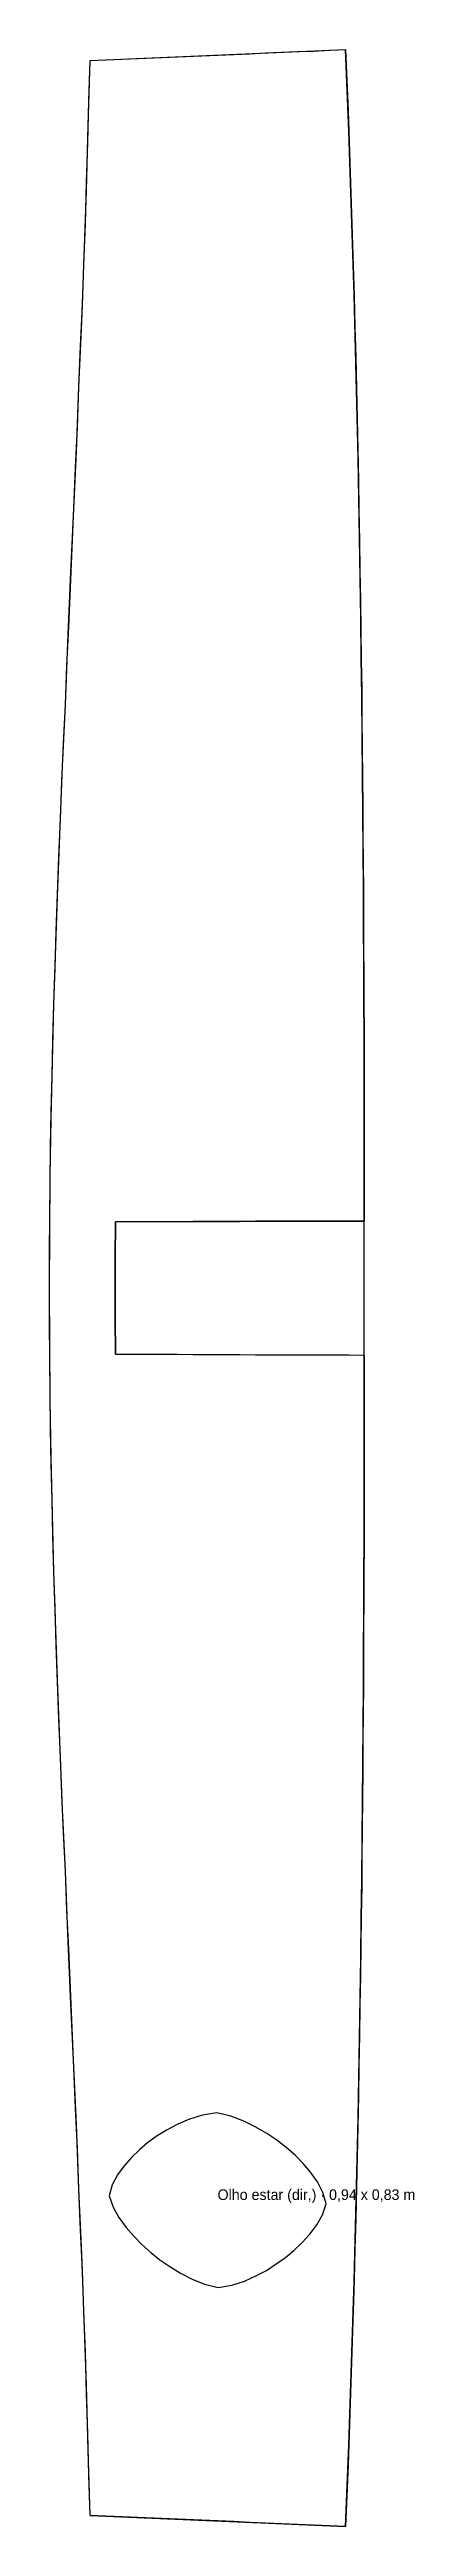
# Model space of a CAD drawing. Header units: metres. Extents: x 0 to 50.3, y -0.6 to 11.6.
# Drawn here: x 2.32 to 4.04, y 0 to 11.64 of the extents above; entities that cross this region are included whole.
import ezdxf

# ---------------------------------------------------------------- set-up
doc = ezdxf.new("R2010")
doc.units = ezdxf.units.M
for name, color, linetype in [('CLAMP', 1, 'Continuous'), ('CONTORNO', 7, 'Continuous'), ('KEDER', 5, 'Continuous'), ('RECORTE', 3, 'Continuous'), ('TEXTO', 2, 'Continuous')]:
    doc.layers.add(name, color=color, linetype=linetype)

msp = doc.modelspace()

# ---------------------------------------------------------------- texts
at = {"layer": 'TEXTO'}
msp.add_text('Olho estar (dir,) · 0,94 x 0,83 m', height=0.05, dxfattribs=at).set_placement((3.114, 1.535))

# ---------------------------------------------------------------- linework, layer by layer
at = {"layer": 'CLAMP'}
for points in [[(2.634, 5.512), (2.634, 5.527), (2.634, 5.543), (2.634, 5.558), (2.634, 5.574), (2.634, 5.589), (2.633, 5.605), (2.633, 5.621), (2.633, 5.636), (2.633, 5.652), (2.633, 5.667), (2.633, 5.683), (2.633, 5.698), (2.633, 5.714), (2.633, 5.729), (2.633, 5.745), (2.633, 5.76), (2.633, 5.776), (2.633, 5.791), (2.633, 5.807), (2.633, 5.822), (2.633, 5.838), (2.633, 5.854), (2.633, 5.869), (2.633, 5.885), (2.633, 5.9), (2.633, 5.916), (2.633, 5.931), (2.633, 5.947), (2.633, 5.962), (2.633, 5.978), (2.633, 5.993), (2.633, 6.009), (2.633, 6.024), (2.633, 6.04), (2.634, 6.055), (2.634, 6.071), (2.634, 6.087), (2.634, 6.102), (2.634, 6.118), (2.634, 6.133), (3.803, 6.137)], [(2.634, 5.512), (3.803, 5.507)]]:
    msp.add_lwpolyline(points, dxfattribs=at)
at = {"layer": 'CONTORNO'}
msp.add_lwpolyline([(2.515, 0.052), (2.507, 0.358), (2.498, 0.665), (2.487, 0.973), (2.476, 1.28), (2.463, 1.586), (2.451, 1.89), (2.438, 2.192), (2.424, 2.491), (2.411, 2.788), (2.399, 3.081), (2.386, 3.37), (2.375, 3.655), (2.364, 3.936), (2.354, 4.214), (2.345, 4.488), (2.338, 4.759), (2.333, 5.027), (2.328, 5.294), (2.326, 5.558), (2.325, 5.822), (2.326, 6.086), (2.328, 6.351), (2.333, 6.617), (2.338, 6.886), (2.345, 7.157), (2.354, 7.431), (2.364, 7.708), (2.375, 7.99), (2.386, 8.275), (2.399, 8.564), (2.411, 8.857), (2.424, 9.153), (2.438, 9.453), (2.451, 9.755), (2.463, 10.059), (2.476, 10.365), (2.487, 10.672), (2.498, 10.98), (2.507, 11.287), (2.515, 11.593), (2.59, 11.596), (2.665, 11.599), (2.74, 11.603), (2.815, 11.606), (2.89, 11.609), (2.965, 11.612), (3.04, 11.616), (3.115, 11.619), (3.19, 11.622), (3.265, 11.625), (3.34, 11.629), (3.415, 11.632), (3.49, 11.635), (3.565, 11.638), (3.64, 11.642), (3.715, 11.645), (3.721, 11.5), (3.727, 11.356), (3.732, 11.211), (3.737, 11.066), (3.742, 10.921), (3.747, 10.776), (3.751, 10.63), (3.755, 10.485), (3.759, 10.341), (3.763, 10.196), (3.766, 10.052), (3.77, 9.908), (3.773, 9.764), (3.776, 9.621), (3.778, 9.479), (3.781, 9.336), (3.783, 9.195), (3.785, 9.054), (3.787, 8.914), (3.789, 8.775), (3.791, 8.636), (3.792, 8.498), (3.794, 8.361), (3.795, 8.224), (3.796, 8.089), (3.797, 7.954), (3.798, 7.82), (3.799, 7.687), (3.8, 7.554), (3.8, 7.423), (3.801, 7.292), (3.801, 7.161), (3.802, 7.032), (3.802, 6.903), (3.802, 6.774), (3.803, 6.646), (3.803, 6.518), (3.803, 6.391), (3.803, 6.264), (3.803, 6.137), (3.73, 6.137), (3.657, 6.137), (3.584, 6.137), (3.511, 6.136), (3.438, 6.136), (3.365, 6.136), (3.292, 6.136), (3.219, 6.135), (3.146, 6.135), (3.072, 6.135), (2.999, 6.135), (2.926, 6.134), (2.853, 6.134), (2.78, 6.134), (2.707, 6.133), (2.634, 6.133), (2.634, 6.118), (2.634, 6.102), (2.634, 6.087), (2.634, 6.071), (2.634, 6.055), (2.633, 6.04), (2.633, 6.024), (2.633, 6.009), (2.633, 5.993), (2.633, 5.978), (2.633, 5.962), (2.633, 5.947), (2.633, 5.931), (2.633, 5.916), (2.633, 5.9), (2.633, 5.885), (2.633, 5.869), (2.633, 5.854), (2.633, 5.838), (2.633, 5.822), (2.633, 5.807), (2.633, 5.791), (2.633, 5.776), (2.633, 5.76), (2.633, 5.745), (2.633, 5.729), (2.633, 5.714), (2.633, 5.698), (2.633, 5.683), (2.633, 5.667), (2.633, 5.652), (2.633, 5.636), (2.633, 5.621), (2.633, 5.605), (2.634, 5.589), (2.634, 5.574), (2.634, 5.558), (2.634, 5.543), (2.634, 5.527), (2.634, 5.512), (2.707, 5.511), (2.78, 5.511), (2.853, 5.511), (2.926, 5.511), (2.999, 5.51), (3.072, 5.51), (3.146, 5.51), (3.219, 5.51), (3.292, 5.509), (3.365, 5.509), (3.438, 5.509), (3.511, 5.509), (3.584, 5.508), (3.657, 5.508), (3.73, 5.508), (3.803, 5.507), (3.803, 5.381), (3.803, 5.254), (3.803, 5.127), (3.803, 4.999), (3.802, 4.871), (3.802, 4.742), (3.802, 4.613), (3.801, 4.484), (3.801, 4.353), (3.8, 4.222), (3.8, 4.091), (3.799, 3.958), (3.798, 3.825), (3.797, 3.691), (3.796, 3.556), (3.795, 3.42), (3.794, 3.284), (3.792, 3.147), (3.791, 3.009), (3.789, 2.87), (3.787, 2.731), (3.785, 2.591), (3.783, 2.45), (3.781, 2.308), (3.778, 2.166), (3.776, 2.024), (3.773, 1.881), (3.77, 1.737), (3.766, 1.593), (3.763, 1.449), (3.759, 1.304), (3.755, 1.159), (3.751, 1.014), (3.747, 0.869), (3.742, 0.724), (3.737, 0.579), (3.732, 0.434), (3.727, 0.289), (3.721, 0.144), (3.715, 0), (3.64, 0.003), (3.565, 0.006), (3.49, 0.01), (3.415, 0.013), (3.34, 0.016), (3.265, 0.019), (3.19, 0.023), (3.115, 0.026), (3.04, 0.029), (2.965, 0.032), (2.89, 0.036), (2.815, 0.039), (2.74, 0.042), (2.665, 0.045), (2.59, 0.049)], close=True, dxfattribs=at)
at = {"layer": 'KEDER'}
for points in [[(2.515, 11.593), (3.715, 11.645)], [(3.715, 0), (3.723, 0.192), (3.73, 0.384), (3.737, 0.577), (3.743, 0.769), (3.749, 0.962), (3.755, 1.155), (3.76, 1.347), (3.765, 1.539), (3.77, 1.73), (3.774, 1.921), (3.777, 2.11), (3.781, 2.299), (3.784, 2.487), (3.787, 2.674), (3.789, 2.859), (3.791, 3.043), (3.793, 3.226), (3.795, 3.407), (3.796, 3.587), (3.798, 3.766), (3.799, 3.943), (3.8, 4.119), (3.801, 4.293), (3.801, 4.467), (3.802, 4.639), (3.802, 4.81), (3.803, 4.98), (3.803, 5.15), (3.803, 5.318), (3.803, 5.487), (3.803, 5.655), (3.803, 5.822), (3.803, 5.99), (3.803, 6.158), (3.803, 6.326), (3.803, 6.495), (3.803, 6.665), (3.802, 6.835), (3.802, 7.006), (3.801, 7.178), (3.801, 7.352), (3.8, 7.526), (3.799, 7.702), (3.798, 7.879), (3.796, 8.058), (3.795, 8.238), (3.793, 8.419), (3.791, 8.602), (3.789, 8.786), (3.787, 8.971), (3.784, 9.158), (3.781, 9.346), (3.777, 9.534), (3.774, 9.724), (3.77, 9.915), (3.765, 10.106), (3.76, 10.298), (3.755, 10.49), (3.749, 10.683), (3.743, 10.875), (3.737, 11.068), (3.73, 11.261), (3.723, 11.453), (3.715, 11.645)], [(2.515, 0.052), (2.51, 0.243), (2.505, 0.435), (2.499, 0.627), (2.493, 0.819), (2.486, 1.011), (2.479, 1.203), (2.471, 1.394), (2.463, 1.586), (2.456, 1.776), (2.447, 1.966), (2.439, 2.154), (2.431, 2.342), (2.423, 2.529), (2.415, 2.714), (2.406, 2.898), (2.399, 3.081), (2.391, 3.262), (2.383, 3.442), (2.376, 3.62), (2.369, 3.796), (2.362, 3.971), (2.356, 4.145), (2.351, 4.317), (2.345, 4.488), (2.341, 4.658), (2.337, 4.827), (2.333, 4.994), (2.33, 5.161), (2.328, 5.327), (2.326, 5.492), (2.325, 5.658), (2.325, 5.822), (2.325, 5.987), (2.326, 6.153), (2.328, 6.318), (2.33, 6.484), (2.333, 6.651), (2.337, 6.818), (2.341, 6.987), (2.345, 7.157), (2.351, 7.328), (2.356, 7.5), (2.362, 7.673), (2.369, 7.849), (2.376, 8.025), (2.383, 8.203), (2.391, 8.383), (2.399, 8.564), (2.406, 8.747), (2.415, 8.931), (2.423, 9.116), (2.431, 9.303), (2.439, 9.49), (2.447, 9.679), (2.456, 9.869), (2.463, 10.059), (2.471, 10.25), (2.479, 10.442), (2.486, 10.634), (2.493, 10.826), (2.499, 11.018), (2.505, 11.21), (2.51, 11.402), (2.515, 11.593)], [(2.515, 0.052), (3.715, 0)]]:
    msp.add_lwpolyline(points, dxfattribs=at)
at = {"layer": 'RECORTE'}
msp.add_lwpolyline([(3.624, 1.517), (3.609, 1.57), (3.583, 1.62), (3.551, 1.665), (3.516, 1.707), (3.478, 1.746), (3.437, 1.782), (3.393, 1.816), (3.346, 1.848), (3.294, 1.878), (3.238, 1.906), (3.177, 1.929), (3.111, 1.944), (3.044, 1.934), (2.983, 1.915), (2.928, 1.891), (2.877, 1.864), (2.83, 1.836), (2.787, 1.805), (2.747, 1.771), (2.71, 1.735), (2.675, 1.696), (2.644, 1.653), (2.619, 1.606), (2.605, 1.554), (2.623, 1.501), (2.651, 1.452), (2.684, 1.406), (2.72, 1.364), (2.759, 1.325), (2.8, 1.288), (2.843, 1.254), (2.89, 1.222), (2.94, 1.191), (2.994, 1.163), (3.053, 1.139), (3.117, 1.124), (3.181, 1.134), (3.24, 1.154), (3.294, 1.178), (3.344, 1.204), (3.39, 1.234), (3.433, 1.265), (3.473, 1.298), (3.512, 1.335), (3.547, 1.374), (3.58, 1.418), (3.607, 1.465)], close=True, dxfattribs=at)

msp.set_redraw_order([(e.dxf.handle, doc.entitydb.next_handle()) for e in msp.query("TEXT MTEXT ATTDEF DIMENSION ARC_DIMENSION")])  # texts and dimensions are drawn at this point

doc.saveas('drawing.dxf')
